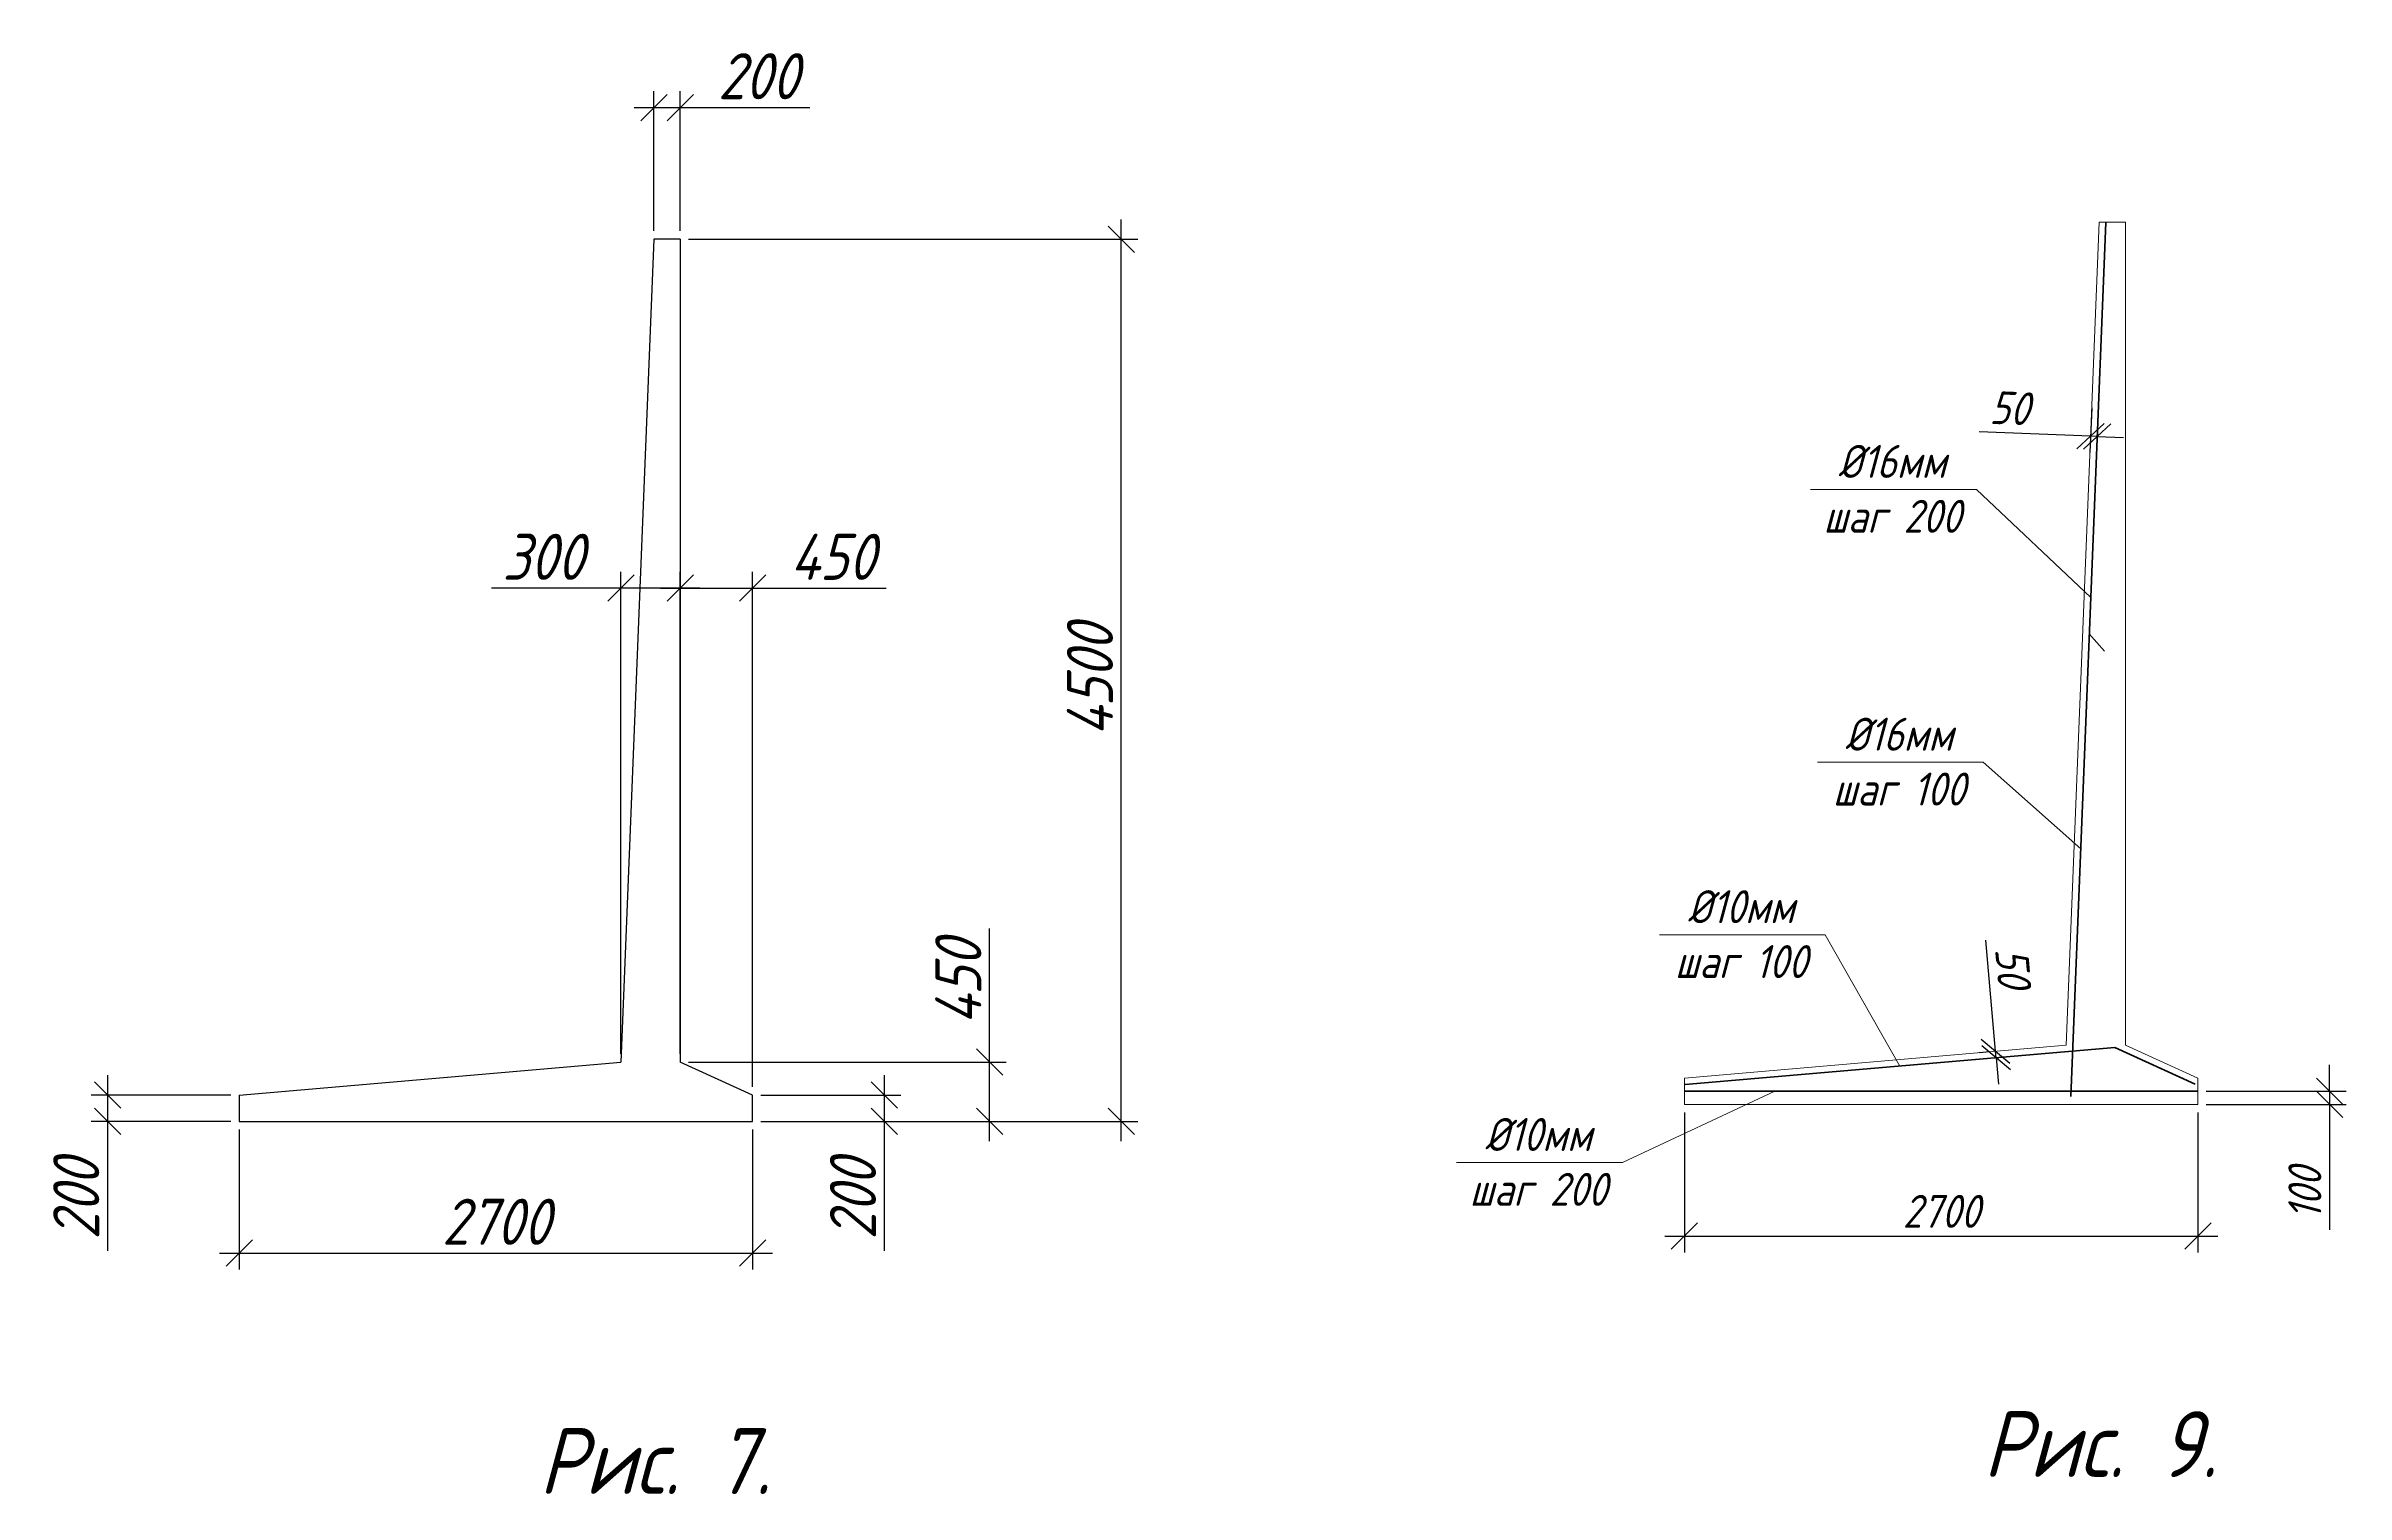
# Model space of a CAD drawing. Header units: millimetres. Extents: x -1004 to 900128, y -352756 to 107728.
# Drawn here: x 276665 to 294135, y -23013 to -12016 of the extents above; entities that cross this region are included whole.
import ezdxf

# ---------------------------------------------------------------- set-up
doc = ezdxf.new("R2010")
doc.units = ezdxf.units.MM
for name, color, linetype, lineweight in [('basic', 95, 'Continuous', 30), ('size', 45, 'Continuous', 20), ('text', 13, 'Continuous', 20), ('thick', 42, 'Continuous', 35), ('thin', 153, 'Continuous', 18)]:
    doc.layers.add(name, color=color, linetype=linetype, lineweight=lineweight)
doc.styles.add('Structures', font='isocpeur.ttf', dxfattribs={"width": 0.85, "oblique": 15})
doc.styles.add('structures 5', font='isocpeur.ttf', dxfattribs={"width": 0.85, "oblique": 15, "height": 5})
doc.dimstyles.new('structures 3.5', dxfattribs={"dimtxt": 3.5, "dimasz": 2, "dimexe": 1.25, "dimexo": 0.625, "dimtad": 1, "dimtxsty": 'Structures', "dimblk": 'OBLIQUE', "dimcen": 2.5, "dimdle": 1.5, "dimadec": 0, "dimazin": 0, "dimtfac": 1, "dimtmove": 0, "dimatfit": 3, "dimfxl": 1, "dimarcsym": 0})

# ---------------------------------------------------------------- blocks, each defined once
blk = doc.blocks.new('_Oblique')
at = {"color": 0, "linetype": 'ByBlock', "lineweight": -2}
blk.add_line((-0.5, -0.5), (0.5, 0.5), dxfattribs=at)
blk = doc.blocks.new('*D184')
at = {"layer": 'Defpoints', "color": 0, "transparency": 16777216}
for p in [(282032, -19983), (282032, -20183), (283032, -20183)]:
    blk.add_point(p, dxfattribs=at)
at = {"layer": 'size', "color": 0, "lineweight": -2, "transparency": 16777216}
for p, q in [((283032, -19833), (283032, -20183)), ((282094, -19983), (283157, -19983)), ((282094, -20183), (283157, -20183)), ((283032, -20183), (283032, -21167))]:
    blk.add_line(p, q, dxfattribs=at)
at = {"layer": 'size', "color": 0, "lineweight": -2, "transparency": 16777216, "xscale": 200, "yscale": 200, "zscale": 200}
for p, rotation in [((283032, -19983), 90), ((283032, -20183), 270)]:
    blk.add_blockref('_Oblique', p, dxfattribs=dict(at, rotation=rotation))
at = {"layer": 'size', "color": 0, "transparency": 16777216, "insert": (282794, -20775), "char_height": 350, "attachment_point": 5, "rotation": 90, "style": 'Structures'}
blk.add_mtext('200', dxfattribs=at)
blk = doc.blocks.new('*D185')
at = {"layer": 'Defpoints', "color": 0, "transparency": 16777216}
for p in [(278132, -20183), (282032, -20183), (282032, -21183)]:
    blk.add_point(p, dxfattribs=at)
at = {"layer": 'size', "color": 0, "lineweight": -2, "transparency": 16777216}
for p, q in [((278132, -20245), (278132, -21308)), ((282032, -20245), (282032, -21308)), ((277982, -21183), (282182, -21183))]:
    blk.add_line(p, q, dxfattribs=at)
at = {"layer": 'size', "color": 0, "lineweight": -2, "transparency": 16777216, "xscale": 200, "yscale": 200, "zscale": 200, "rotation": 180}
blk.add_blockref('_Oblique', (278132, -21183), dxfattribs=at)
at = {"layer": 'size', "color": 0, "lineweight": -2, "transparency": 16777216, "xscale": 200, "yscale": 200, "zscale": 200}
blk.add_blockref('_Oblique', (282032, -21183), dxfattribs=at)
at = {"layer": 'size', "color": 0, "transparency": 16777216, "insert": (280082, -20945), "char_height": 350, "attachment_point": 5, "style": 'Structures'}
blk.add_mtext('2700', dxfattribs=at)
blk = doc.blocks.new('*D186')
at = {"layer": 'Defpoints', "color": 0, "transparency": 16777216}
for p in [(278132, -19983), (277132, -20183), (278132, -20183)]:
    blk.add_point(p, dxfattribs=at)
at = {"layer": 'size', "color": 0, "lineweight": -2, "transparency": 16777216}
for p, q in [((277132, -19833), (277132, -20183)), ((278069, -19983), (277007, -19983)), ((278069, -20183), (277007, -20183)), ((277132, -20183), (277132, -21167))]:
    blk.add_line(p, q, dxfattribs=at)
at = {"layer": 'size', "color": 0, "lineweight": -2, "transparency": 16777216, "xscale": 200, "yscale": 200, "zscale": 200}
for p, rotation in [((277132, -19983), 90), ((277132, -20183), 270)]:
    blk.add_blockref('_Oblique', p, dxfattribs=dict(at, rotation=rotation))
at = {"layer": 'size', "color": 0, "transparency": 16777216, "insert": (276894, -20775), "char_height": 350, "attachment_point": 5, "rotation": 90, "style": 'Structures'}
blk.add_mtext('200', dxfattribs=at)
blk = doc.blocks.new('*D187')
at = {"layer": 'Defpoints', "color": 0, "transparency": 16777216}
for p in [(281482, -19733), (283832, -19733), (282032, -20183)]:
    blk.add_point(p, dxfattribs=at)
at = {"layer": 'size', "color": 0, "lineweight": -2, "transparency": 16777216}
for p, q in [((283832, -19733), (283832, -18719)), ((281544, -19733), (283957, -19733)), ((283832, -20333), (283832, -19733)), ((282094, -20183), (283957, -20183))]:
    blk.add_line(p, q, dxfattribs=at)
at = {"layer": 'size', "color": 0, "lineweight": -2, "transparency": 16777216, "xscale": 200, "yscale": 200, "zscale": 200}
for p, rotation in [((283832, -19733), 90), ((283832, -20183), 270)]:
    blk.add_blockref('_Oblique', p, dxfattribs=dict(at, rotation=rotation))
at = {"layer": 'size', "color": 0, "transparency": 16777216, "insert": (283594, -19126), "char_height": 350, "attachment_point": 5, "rotation": 90, "style": 'Structures'}
blk.add_mtext('450', dxfattribs=at)
blk = doc.blocks.new('*D188')
at = {"layer": 'Defpoints', "color": 0, "transparency": 16777216}
for p in [(281482, -13483), (284832, -13483), (282032, -20183)]:
    blk.add_point(p, dxfattribs=at)
at = {"layer": 'size', "color": 0, "lineweight": -2, "transparency": 16777216}
for p, q in [((284832, -20333), (284832, -13333)), ((281544, -13483), (284957, -13483)), ((282094, -20183), (284957, -20183))]:
    blk.add_line(p, q, dxfattribs=at)
at = {"layer": 'size', "color": 0, "lineweight": -2, "transparency": 16777216, "xscale": 200, "yscale": 200, "zscale": 200}
for p, rotation in [((284832, -13483), 90), ((284832, -20183), 270)]:
    blk.add_blockref('_Oblique', p, dxfattribs=dict(at, rotation=rotation))
at = {"layer": 'size', "color": 0, "transparency": 16777216, "insert": (284594, -16833), "char_height": 350, "attachment_point": 5, "rotation": 90, "style": 'Structures'}
blk.add_mtext('4500', dxfattribs=at)
blk = doc.blocks.new('*D189')
at = {"layer": 'Defpoints', "color": 0, "transparency": 16777216}
for p in [(282032, -16133), (281482, -19733), (282032, -19983)]:
    blk.add_point(p, dxfattribs=at)
at = {"layer": 'size', "color": 0, "lineweight": -2, "transparency": 16777216}
for p, q in [((281482, -19670), (281482, -16008)), ((282032, -19920), (282032, -16008)), ((281332, -16133), (282032, -16133)), ((282032, -16133), (283046, -16133))]:
    blk.add_line(p, q, dxfattribs=at)
at = {"layer": 'size', "color": 0, "lineweight": -2, "transparency": 16777216, "xscale": 200, "yscale": 200, "zscale": 200, "rotation": 180}
blk.add_blockref('_Oblique', (281482, -16133), dxfattribs=at)
at = {"layer": 'size', "color": 0, "lineweight": -2, "transparency": 16777216, "xscale": 200, "yscale": 200, "zscale": 200}
blk.add_blockref('_Oblique', (282032, -16133), dxfattribs=at)
at = {"layer": 'size', "color": 0, "transparency": 16777216, "insert": (282639, -15895), "char_height": 350, "attachment_point": 5, "style": 'Structures'}
blk.add_mtext('450', dxfattribs=at)
blk = doc.blocks.new('*D190')
at = {"layer": 'Defpoints', "color": 0, "transparency": 16777216}
for p in [(281032, -16133), (281032, -19733), (281482, -19733)]:
    blk.add_point(p, dxfattribs=at)
at = {"layer": 'size', "color": 0, "lineweight": -2, "transparency": 16777216}
for p, q in [((281032, -19670), (281032, -16008)), ((281482, -19670), (281482, -16008)), ((281032, -16133), (280048, -16133)), ((281632, -16133), (281032, -16133))]:
    blk.add_line(p, q, dxfattribs=at)
at = {"layer": 'size', "color": 0, "lineweight": -2, "transparency": 16777216, "xscale": 200, "yscale": 200, "zscale": 200, "rotation": 180}
blk.add_blockref('_Oblique', (281032, -16133), dxfattribs=at)
at = {"layer": 'size', "color": 0, "lineweight": -2, "transparency": 16777216, "xscale": 200, "yscale": 200, "zscale": 200}
blk.add_blockref('_Oblique', (281482, -16133), dxfattribs=at)
at = {"layer": 'size', "color": 0, "transparency": 16777216, "insert": (280440, -15895), "char_height": 350, "attachment_point": 5, "style": 'Structures'}
blk.add_mtext('300', dxfattribs=at)
blk = doc.blocks.new('*D191')
at = {"layer": 'Defpoints', "color": 0, "transparency": 16777216}
for p in [(281482, -12483), (281282, -13483), (281482, -13483)]:
    blk.add_point(p, dxfattribs=at)
at = {"layer": 'size', "color": 0, "lineweight": -2, "transparency": 16777216}
for p, q in [((281282, -13420), (281282, -12358)), ((281482, -13420), (281482, -12358)), ((281132, -12483), (281482, -12483)), ((281482, -12483), (282466, -12483))]:
    blk.add_line(p, q, dxfattribs=at)
at = {"layer": 'size', "color": 0, "lineweight": -2, "transparency": 16777216, "xscale": 200, "yscale": 200, "zscale": 200, "rotation": 180}
blk.add_blockref('_Oblique', (281282, -12483), dxfattribs=at)
at = {"layer": 'size', "color": 0, "lineweight": -2, "transparency": 16777216, "xscale": 200, "yscale": 200, "zscale": 200}
blk.add_blockref('_Oblique', (281482, -12483), dxfattribs=at)
at = {"layer": 'size', "color": 0, "transparency": 16777216, "insert": (282074, -12245), "char_height": 350, "attachment_point": 5, "style": 'Structures'}
blk.add_mtext('200', dxfattribs=at)
blk = doc.blocks.new('*D192')
at = {"layer": 'Defpoints', "color": 0, "transparency": 16777216}
for p in [(289110, -20054), (293010, -20054), (293010, -21054)]:
    blk.add_point(p, dxfattribs=at)
at = {"layer": 'size', "color": 0, "lineweight": -2, "transparency": 16777216}
for p, q in [((289110, -20116), (289110, -21179)), ((293010, -20116), (293010, -21179)), ((288960, -21054), (293160, -21054))]:
    blk.add_line(p, q, dxfattribs=at)
at = {"layer": 'size', "color": 0, "lineweight": -2, "transparency": 16777216, "xscale": 200, "yscale": 200, "zscale": 200, "rotation": 180}
blk.add_blockref('_Oblique', (289110, -21054), dxfattribs=at)
at = {"layer": 'size', "color": 0, "lineweight": -2, "transparency": 16777216, "xscale": 200, "yscale": 200, "zscale": 200}
blk.add_blockref('_Oblique', (293010, -21054), dxfattribs=at)
at = {"layer": 'size', "color": 0, "transparency": 16777216, "insert": (291060, -20866), "char_height": 350, "attachment_point": 5, "style": 'Structures'}
blk.add_mtext('{\\H0.71429x;2700}', dxfattribs=at)
blk = doc.blocks.new('*D193')
at = {"layer": 'Defpoints', "color": 0, "transparency": 16777216}
for p in [(292206, -14702), (292256, -14704), (292195, -14979)]:
    blk.add_point(p, dxfattribs=at)
at = {"layer": 'size', "color": 0, "lineweight": -2, "transparency": 16777216}
for p, q in [((292203, -14764), (292190, -15104)), ((292253, -14766), (292240, -15106)), ((292195, -14979), (291348, -14945)), ((292245, -14981), (292195, -14979)), ((292245, -14981), (292444, -14989))]:
    blk.add_line(p, q, dxfattribs=at)
at = {"layer": 'size', "color": 0, "lineweight": -2, "transparency": 16777216, "xscale": 200, "yscale": 200, "zscale": 200}
for p, rotation in [((292195, -14979), 357.7093899573621), ((292245, -14981), 177.7093899573621)]:
    blk.add_blockref('_Oblique', p, dxfattribs=dict(at, rotation=rotation))
at = {"layer": 'size', "color": 0, "transparency": 16777216, "insert": (291579, -14766), "char_height": 350, "attachment_point": 5, "rotation": 357.7094, "style": 'Structures'}
blk.add_mtext('{\\H0.71429x;50}', dxfattribs=at)
blk = doc.blocks.new('*D194')
at = {"layer": 'Defpoints', "color": 0, "transparency": 16777216}
for p in [(291472, -19650), (291492, -19649), (291497, -19698)]:
    blk.add_point(p, dxfattribs=at)
at = {"layer": 'size', "color": 0, "lineweight": -2, "transparency": 16777216}
for p, q in [((291472, -19650), (291400, -18806)), ((291430, -19654), (291348, -19661)), ((291434, -19704), (291352, -19711)), ((291477, -19700), (291472, -19650)), ((291477, -19700), (291494, -19899))]:
    blk.add_line(p, q, dxfattribs=at)
at = {"layer": 'size', "color": 0, "lineweight": -2, "transparency": 16777216, "xscale": 200, "yscale": 200, "zscale": 200}
for p, rotation in [((291472, -19650), 274.9271099475845), ((291477, -19700), 94.92710994758454)]:
    blk.add_blockref('_Oblique', p, dxfattribs=dict(at, rotation=rotation))
at = {"layer": 'size', "color": 0, "transparency": 16777216, "insert": (291606, -19013), "char_height": 350, "attachment_point": 5, "rotation": 274.9271, "style": 'Structures'}
blk.add_mtext('{\\H0.71429x;50}', dxfattribs=at)
blk = doc.blocks.new('*D195')
at = {"layer": 'Defpoints', "color": 0, "transparency": 16777216}
for p in [(293010, -19954), (293010, -20054), (294010, -20054)]:
    blk.add_point(p, dxfattribs=at)
at = {"layer": 'size', "color": 0, "lineweight": -2, "transparency": 16777216}
for p, q in [((294010, -19954), (294010, -19754)), ((293072, -19954), (294135, -19954)), ((293072, -20054), (294135, -20054)), ((294010, -19954), (294010, -20054)), ((294010, -20054), (294010, -21007))]:
    blk.add_line(p, q, dxfattribs=at)
at = {"layer": 'size', "color": 0, "lineweight": -2, "transparency": 16777216, "xscale": 200, "yscale": 200, "zscale": 200}
for p, rotation in [((294010, -19954), 270), ((294010, -20054), 90)]:
    blk.add_blockref('_Oblique', p, dxfattribs=dict(at, rotation=rotation))
at = {"layer": 'size', "color": 0, "transparency": 16777216, "insert": (293822, -20731), "char_height": 350, "attachment_point": 5, "rotation": 90, "style": 'Structures'}
blk.add_mtext('{\\H0.71429x;100}', dxfattribs=at)

msp = doc.modelspace()

# ---------------------------------------------------------------- linework, layer by layer
at = {"layer": 'basic'}
for p, q in [((281281.766, -13482.864), (281031.766, -19732.864)), ((281481.766, -13482.864), (281281.766, -13482.864)), ((281481.766, -13482.864), (281481.766, -19732.864)), ((278131.766, -19982.864), (281031.766, -19732.864)), ((282031.766, -19982.864), (281481.766, -19732.864)), ((278131.766, -19982.864), (278131.766, -20182.864)), ((282031.766, -20182.864), (282031.766, -19982.864)), ((278131.766, -20182.864), (282031.766, -20182.864))]:
    msp.add_line(p, q, dxfattribs=at)
at = {"layer": 'thick'}
for p, q in [((292309.585, -13355.932), (292044.086, -19993.412)), ((292184.665, -16478.934), (292299.163, -16610.844)), ((289113.919, -19903.749), (292379.125, -19622.266)), ((292988.935, -19899.452), (292379.125, -19622.266)), ((289109.625, -19953.934), (293009.625, -19953.934))]:
    msp.add_line(p, q, dxfattribs=at)
at = {"layer": 'thin'}
for p, q in [((292259.625, -13353.934), (292009.625, -19603.934)), ((292459.625, -13353.934), (292259.625, -13353.934)), ((292459.625, -13353.934), (292459.625, -19603.934)), ((290067.125, -15383.934), (291327.125, -15383.934)), ((291327.125, -15383.934), (292195.683, -16203.476)), ((290119.343, -17455.6), (291379.343, -17455.6)), ((291379.343, -17455.6), (292119.341, -18112.022)), ((288919.343, -18765.6), (290179.343, -18765.6)), ((290179.343, -18765.6), (290746.522, -19763.007)), ((289109.625, -19853.934), (292009.625, -19603.934)), ((293009.625, -19853.934), (292459.625, -19603.934)), ((289109.625, -19853.934), (289109.625, -20053.934)), ((293009.625, -20053.934), (293009.625, -19853.934)), ((288639.343, -20495.6), (289797.125, -19953.934)), ((289109.625, -20053.934), (293009.625, -20053.934)), ((287379.343, -20495.6), (288639.343, -20495.6))]:
    msp.add_line(p, q, dxfattribs=at)

# ---------------------------------------------------------------- texts
at = {"layer": 'text', "attachment_point": 5}
for s, insert, char_height, width, style in [('%%C16мм\\Pшаг 200', (290687.125, -15378.934), 250, 1504.43531, 'Structures'), ('%%C16мм\\Pшаг 100', (290739.343, -17450.6), 250, 1504.43531, 'Structures'), ('%%C10мм\\Pшаг 100', (289539.343, -18760.6), 250, 1504.43531, 'Structures'), ('%%C10мм\\Pшаг 200', (287999.343, -20490.6), 250, 1504.43531, 'Structures'), ('Рис. 7.', (281289.715, -22762.674), 500, 2515.89751, 'structures 5'), ('Рис. 9.', (292267.574, -22633.744), 500, 2515.89751, 'structures 5')]:
    msp.add_mtext(s, dxfattribs=dict(at, insert=insert, char_height=char_height, width=width, style=style))

# ---------------------------------------------------------------- dimensions: what is measured, and where the dimension line sits
at = {"layer": 'size'}
dim = msp.add_linear_dim(base=(281481.766, -12482.864), p1=(281281.766, -13482.864), p2=(281481.766, -13482.864), dimstyle='structures 3.5', dxfattribs=at)
dim.commit()
dim.dimension.update_dxf_attribs({"geometry": '*D191', "text_midpoint": (282073.782, -12245.364)})
for base, p1, p2, text, picture, middle in [((284831.766, -13482.864), (282031.766, -20182.864), (281481.766, -13482.864), '4500', '*D188', (284594.266, -16832.864)), ((294009.625, -20053.934), (293009.625, -19953.934), (293009.625, -20053.934), '{\\H0.71429x;<>}', '*D195', (293822.124, -20730.554))]:
    dim = msp.add_linear_dim(base=base, p1=p1, p2=p2, angle=90, text=text, dimstyle='structures 3.5', dxfattribs=at)
    dim.commit()
    dim.dimension.update_dxf_attribs({"geometry": picture, "text_midpoint": middle})
for p1, p2, distance, picture, middle in [((292255.667, -14703.875), (292205.707, -14701.877), 276.979, '*D193', (291579.135, -14766.363)), ((291496.643, -19698.342), (291492.349, -19648.526), 19.926, '*D194', (291605.753, -19012.943))]:
    dim = msp.add_aligned_dim(p1=p1, p2=p2, distance=distance, text='{\\H0.71429x;<>}', dimstyle='structures 3.5', dxfattribs=at)
    dim.commit()
    dim.dimension.update_dxf_attribs({"geometry": picture, "text_midpoint": middle})
for base, p1, p2, text, picture, middle in [((281031.766, -16132.864), (281481.766, -19732.864), (281031.766, -19732.864), '300', '*D190', (280439.75, -15895.364)), ((282031.766, -16132.864), (281481.766, -19732.864), (282031.766, -19982.864), '450', '*D189', (282638.657, -15895.364)), ((293009.625, -21053.934), (289109.625, -20053.934), (293009.625, -20053.934), '{\\H0.71429x;2700}', '*D192', (291059.625, -20866.433)), ((282031.766, -21182.864), (278131.766, -20182.864), (282031.766, -20182.864), '2700', '*D185', (280081.766, -20945.364))]:
    dim = msp.add_linear_dim(base=base, p1=p1, p2=p2, text=text, dimstyle='structures 3.5', dxfattribs=at)
    dim.commit()
    dim.dimension.update_dxf_attribs({"geometry": picture, "text_midpoint": middle})
for base, p1, p2, picture, middle in [((283831.766, -19732.864), (282031.766, -20182.864), (281481.766, -19732.864), '*D187', (283594.266, -19125.972)), ((277131.766, -20182.864), (278131.766, -19982.864), (278131.766, -20182.864), '*D186', (276894.266, -20774.88)), ((283031.766, -20182.864), (282031.766, -19982.864), (282031.766, -20182.864), '*D184', (282794.266, -20774.88))]:
    dim = msp.add_linear_dim(base=base, p1=p1, p2=p2, angle=90, dimstyle='structures 3.5', dxfattribs=at)
    dim.commit()
    dim.dimension.update_dxf_attribs({"geometry": picture, "text_midpoint": middle})

doc.saveas('drawing.dxf')
